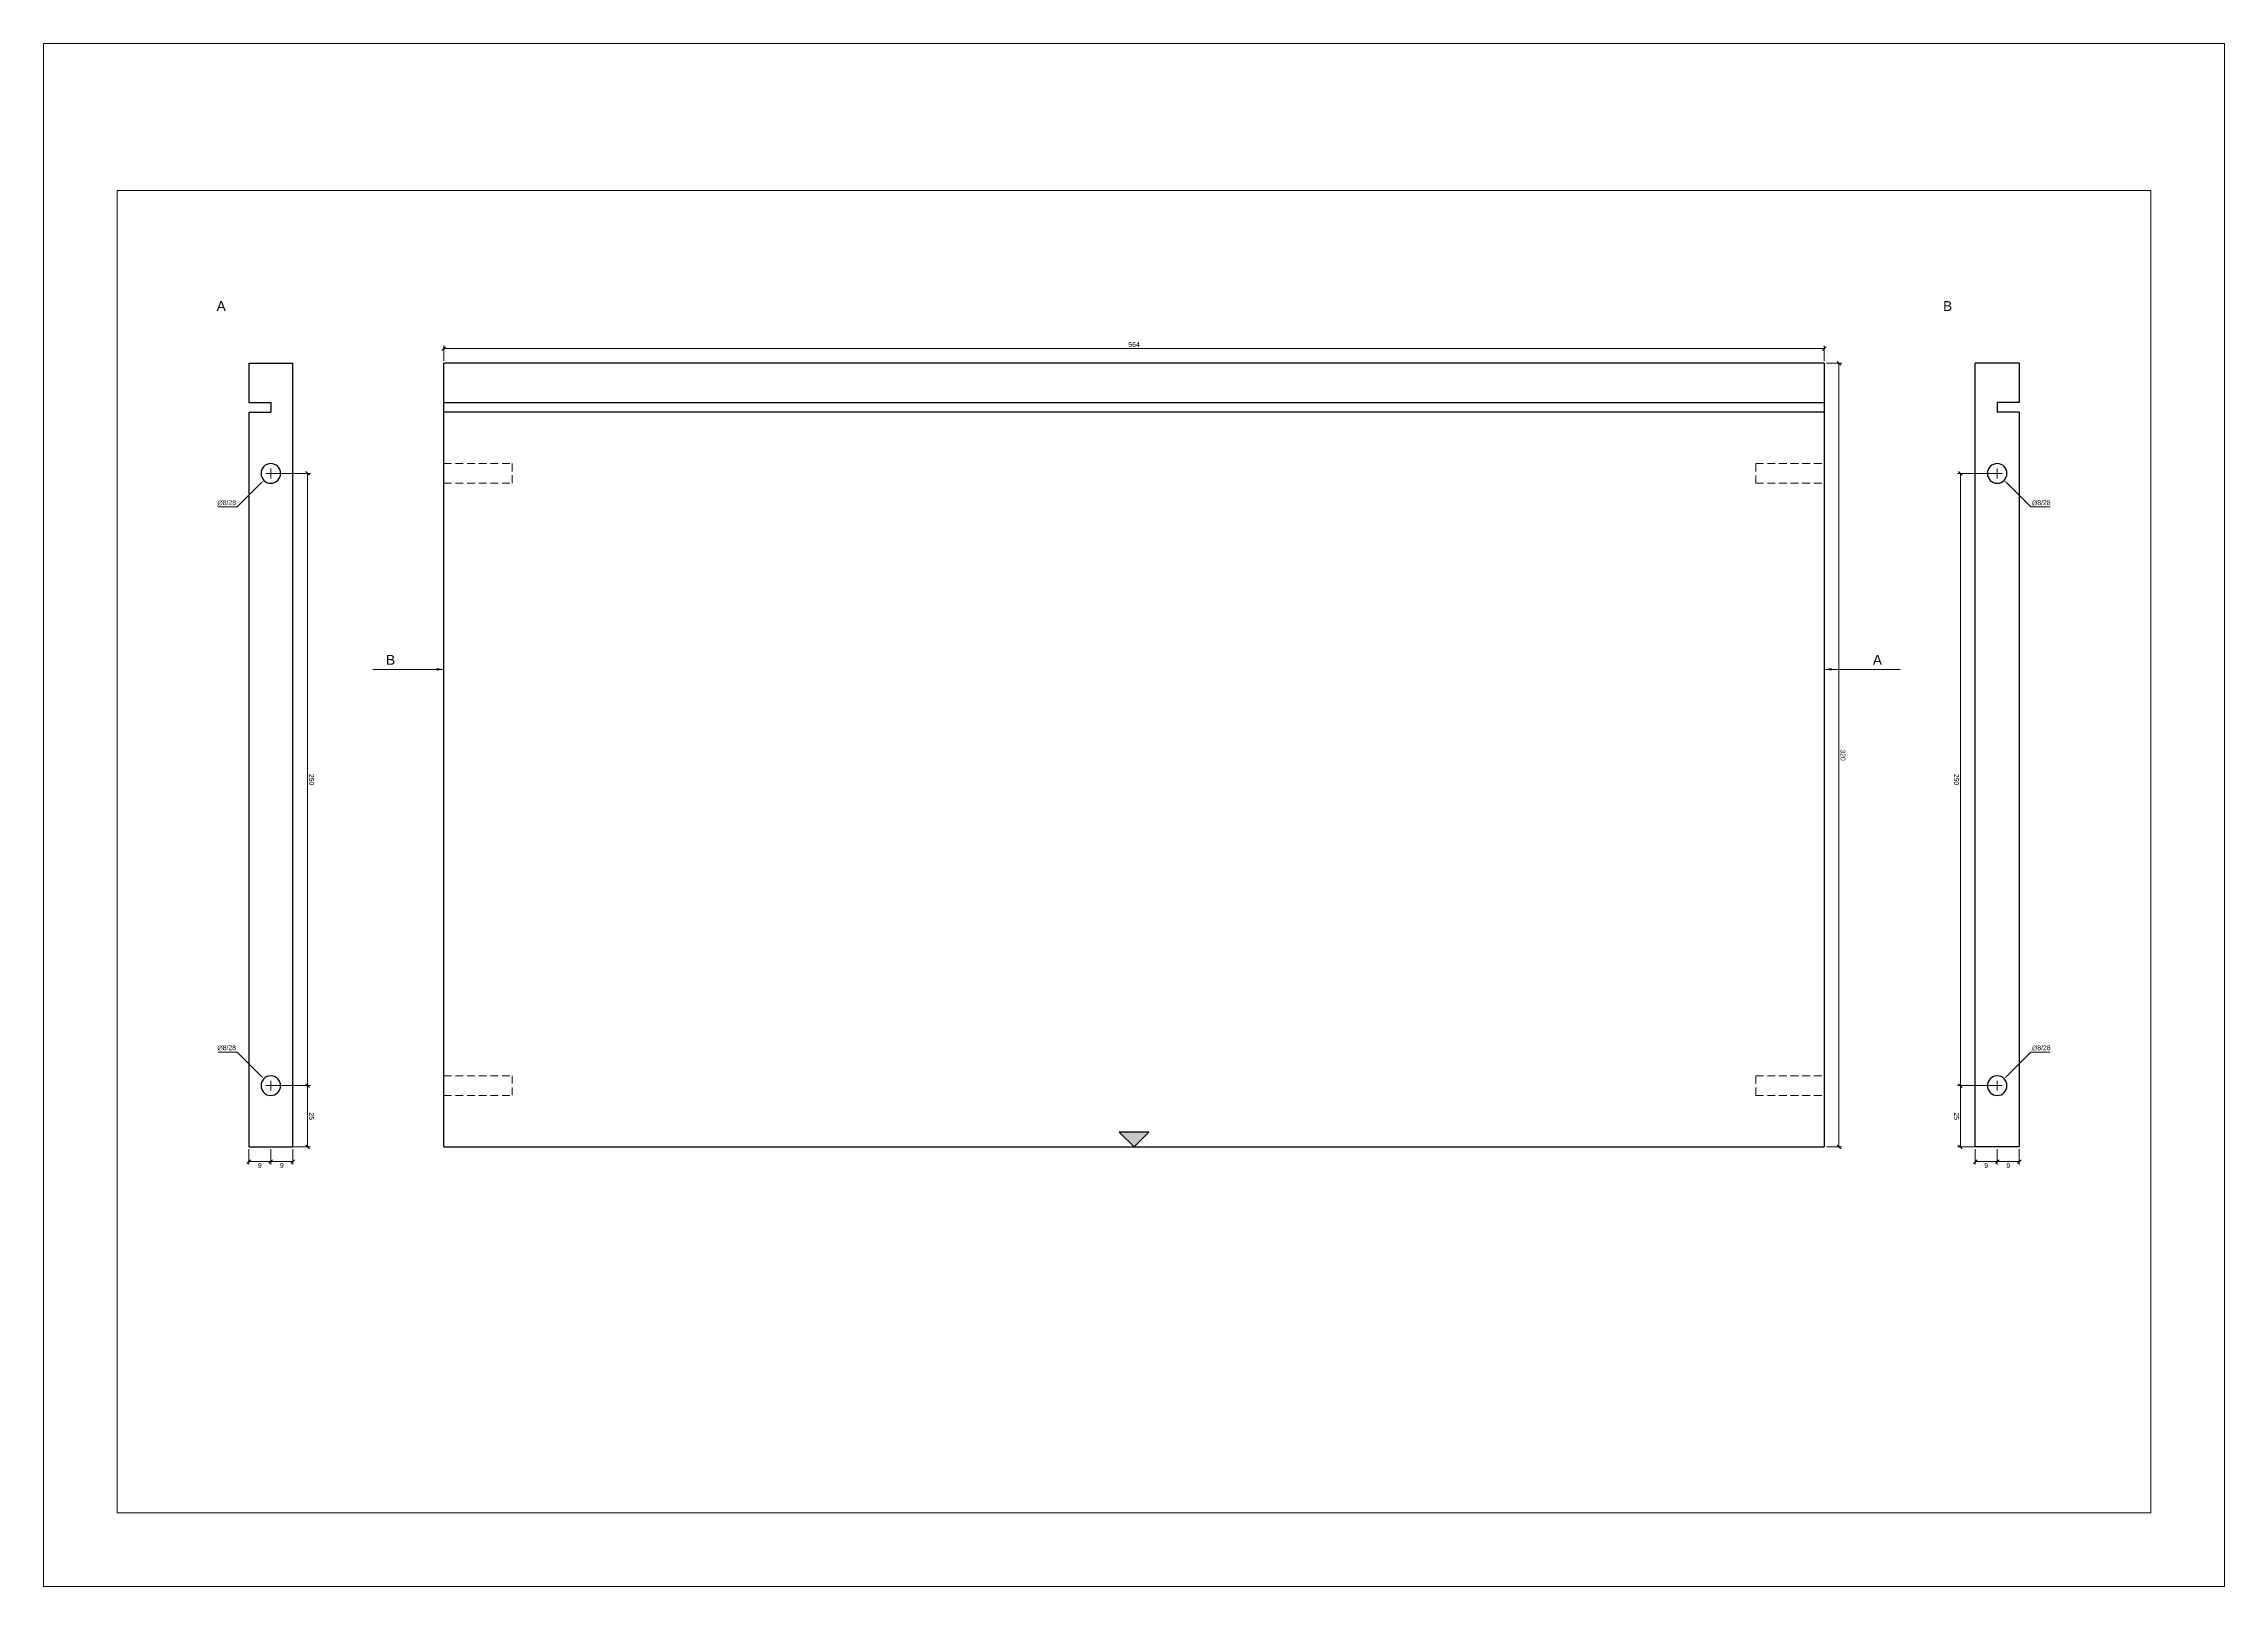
# Paper-space layout 'Cabinet base2' of a CAD drawing. Header units: millimetres. Extents: x -2 to 889, y -2 to 628.
import ezdxf

# ---------------------------------------------------------------- set-up
doc = ezdxf.new("R2010")
doc.units = ezdxf.units.MM
doc.linetypes.add('HIDDEN2', pattern=[4.7625, 3.175, -1.5875])
doc.layers.get('0').update_dxf_attribs({"true_color": 0xc2c2ced6})
for name, color, linetype, true_color in [('New project_cabinet-001_Cabinet base_Machining group1_View from left', 1, 'Continuous', 0xc2ff0000), ('New project_cabinet-001_Cabinet base_Machining group1_View from right', 1, 'Continuous', 0xc2ff0000), ('New project_cabinet-001_Cabinet base_Machining group_View from left', 1, 'Continuous', 0xc2ff0000), ('New project_cabinet-001_Cabinet base_Machining group_View from right', 1, 'Continuous', 0xc2ff0000), ('New project_cabinet-001_Cabinet base_View from above', 1, 'Continuous', 0xc2ff0000), ('New project_cabinet-001_Cabinet base_View from left', 1, 'Continuous', 0xc2ff0000), ('New project_cabinet-001_Cabinet base_View from right', 1, 'Continuous', 0xc2ff0000)]:
    doc.layers.add(name, color=color, linetype=linetype, true_color=true_color)
doc.layers.add('TitleBlock', color=7, linetype='Continuous')
doc.styles.add('Blum_Dimension', font='arial.ttf', dxfattribs={"height": 2})
doc.styles.add('Blum_ViewInfo', font='arial.ttf', dxfattribs={"height": 4})
doc.dimstyles.new('Blum_Default', dxfattribs={"dimtxt": 2, "dimasz": 1.5, "dimexe": 1.25, "dimexo": 1, "dimtad": 1, "dimtxsty": 'Blum_Dimension', "dimblk": 'OBLIQUE', "dimcen": 2, "dimadec": 0, "dimazin": 2, "dimtfac": 1, "dimtix": 1, "dimtmove": 0, "dimatfit": 3, "dimfxl": 1, "dimlwd": 5, "dimlwe": 5, "dimarcsym": 0})
doc.dimstyles.new('Blum_Default$4', dxfattribs={"dimtxt": 2, "dimasz": 1.5, "dimexe": 1.25, "dimexo": 1, "dimtad": 1, "dimtih": 1, "dimtoh": 1, "dimtxsty": 'Blum_Dimension', "dimblk1": 'OBLIQUE', "dimsah": 1, "dimcen": 2, "dimadec": 0, "dimazin": 2, "dimtfac": 1, "dimtofl": 0, "dimtmove": 0, "dimatfit": 3, "dimfxl": 1, "dimlwd": 5, "dimlwe": 5, "dimarcsym": 0})
doc.dimstyles.new('Blum_ViewInfo', dxfattribs={"dimtxt": 4, "dimasz": 3, "dimexe": 1.25, "dimexo": 1, "dimtad": 1, "dimtxsty": 'Blum_ViewInfo', "dimblk": 'OBLIQUE', "dimcen": 0.09, "dimadec": 0, "dimazin": 2, "dimtfac": 1, "dimtofl": 0, "dimtmove": 0, "dimatfit": 2, "dimfxl": 1, "dimlwd": 20, "dimlwe": 20, "dimarcsym": 0})

# ---------------------------------------------------------------- blocks, each defined once
blk = doc.blocks.new('TitleBlock_Cabinet base2')
at = {"layer": 'TitleBlock', "lineweight": 0}
for points in [[(-0.79, -0.79, 0), (-0.79, 209.21, 0), (296.21, 209.21, 0), (296.21, -0.79, 0)], [(9.21, 9.21, 0), (9.21, 189.21, 0), (286.21, 189.21, 0), (286.21, 9.21, 0)]]:
    blk.add_polyline3d(points, close=True, dxfattribs=at)
blk = doc.blocks.new('_Oblique')
at = {"color": 0, "linetype": 'ByBlock', "lineweight": -2}
blk.add_line((-0.5, -0.5), (0.5, 0.5), dxfattribs=at)
blk = doc.blocks.new('*D82')
at = {"layer": 'Defpoints', "color": 0, "lineweight": 0}
for p in [(90.44, 202.1), (105.44, 202.1), (90.44, 177.1)]:
    blk.add_point(p, dxfattribs=at)
at = {"layer": 'New project_cabinet-001_Cabinet base_View from right', "color": 0, "lineweight": 5}
for p, q in [((91.44, 202.1), (106.69, 202.1)), ((105.44, 177.1), (105.44, 202.1)), ((91.44, 177.1), (106.69, 177.1))]:
    blk.add_line(p, q, dxfattribs=at)
at = {"layer": 'New project_cabinet-001_Cabinet base_View from right', "color": 0, "lineweight": 5, "xscale": 1.5, "yscale": 1.5, "zscale": 1.5}
for p, rotation in [((105.44, 202.1), 90), ((105.44, 177.1), 270)]:
    blk.add_blockref('_Oblique', p, dxfattribs=dict(at, rotation=rotation))
at = {"layer": 'New project_cabinet-001_Cabinet base_View from right', "color": 0, "lineweight": 0, "insert": (107.08, 189.6), "char_height": 2, "attachment_point": 5, "rotation": 270, "style": 'Blum_Dimension'}
blk.add_mtext('25', dxfattribs=at)
blk = doc.blocks.new('*D85')
at = {"layer": 'Defpoints', "color": 0, "lineweight": 0}
for p in [(90.44, 452.1), (105.44, 452.1), (90.44, 202.1)]:
    blk.add_point(p, dxfattribs=at)
at = {"layer": 'New project_cabinet-001_Cabinet base_View from right', "color": 0, "lineweight": 5}
for p, q in [((91.44, 452.1), (106.69, 452.1)), ((105.44, 202.1), (105.44, 452.1)), ((91.44, 202.1), (106.69, 202.1))]:
    blk.add_line(p, q, dxfattribs=at)
at = {"layer": 'New project_cabinet-001_Cabinet base_View from right', "color": 0, "lineweight": 5, "xscale": 1.5, "yscale": 1.5, "zscale": 1.5}
for p, rotation in [((105.44, 452.1), 90), ((105.44, 202.1), 270)]:
    blk.add_blockref('_Oblique', p, dxfattribs=dict(at, rotation=rotation))
at = {"layer": 'New project_cabinet-001_Cabinet base_View from right', "color": 0, "lineweight": 0, "insert": (107.08, 327.1), "char_height": 2, "attachment_point": 5, "rotation": 270, "style": 'Blum_Dimension'}
blk.add_mtext('250', dxfattribs=at)
blk = doc.blocks.new('*D88')
at = {"layer": 'Defpoints', "color": 0, "lineweight": 0}
for p in [(81.44, 177.1), (90.44, 177.1), (90.44, 171.1)]:
    blk.add_point(p, dxfattribs=at)
at = {"layer": 'New project_cabinet-001_Cabinet base_View from right', "color": 0, "lineweight": 5}
for p, q in [((81.44, 176.1), (81.44, 169.85)), ((81.44, 171.1), (90.44, 171.1)), ((90.44, 176.1), (90.44, 169.85))]:
    blk.add_line(p, q, dxfattribs=at)
at = {"layer": 'New project_cabinet-001_Cabinet base_View from right', "color": 0, "lineweight": 5, "xscale": 1.5, "yscale": 1.5, "zscale": 1.5, "rotation": 180}
blk.add_blockref('_Oblique', (81.44, 171.1), dxfattribs=at)
at = {"layer": 'New project_cabinet-001_Cabinet base_View from right', "color": 0, "lineweight": 5, "xscale": 1.5, "yscale": 1.5, "zscale": 1.5}
blk.add_blockref('_Oblique', (90.44, 171.1), dxfattribs=at)
at = {"layer": 'New project_cabinet-001_Cabinet base_View from right', "color": 0, "lineweight": 0, "insert": (85.94, 169.45), "char_height": 2, "attachment_point": 5, "style": 'Blum_Dimension'}
blk.add_mtext('9', dxfattribs=at)
blk = doc.blocks.new('*D91')
at = {"layer": 'Defpoints', "color": 0, "lineweight": 0}
for p in [(90.44, 177.1), (99.44, 177.1), (99.44, 171.1)]:
    blk.add_point(p, dxfattribs=at)
at = {"layer": 'New project_cabinet-001_Cabinet base_View from right', "color": 0, "lineweight": 5}
for p, q in [((90.44, 176.1), (90.44, 169.85)), ((90.44, 171.1), (99.44, 171.1)), ((99.44, 176.1), (99.44, 169.85))]:
    blk.add_line(p, q, dxfattribs=at)
at = {"layer": 'New project_cabinet-001_Cabinet base_View from right', "color": 0, "lineweight": 5, "xscale": 1.5, "yscale": 1.5, "zscale": 1.5, "rotation": 180}
blk.add_blockref('_Oblique', (90.44, 171.1), dxfattribs=at)
at = {"layer": 'New project_cabinet-001_Cabinet base_View from right', "color": 0, "lineweight": 5, "xscale": 1.5, "yscale": 1.5, "zscale": 1.5}
blk.add_blockref('_Oblique', (99.44, 171.1), dxfattribs=at)
at = {"layer": 'New project_cabinet-001_Cabinet base_View from right', "color": 0, "lineweight": 0, "insert": (94.94, 169.45), "char_height": 2, "attachment_point": 5, "style": 'Blum_Dimension'}
blk.add_mtext('9', dxfattribs=at)
blk = doc.blocks.new('*D94')
at = {"layer": 'Defpoints', "color": 0, "lineweight": 0}
for p in [(87.61, 204.93), (93.26, 199.27)]:
    blk.add_point(p, dxfattribs=at)
at = {"layer": 'New project_cabinet-001_Cabinet base_Machining group_View from right', "color": 0, "lineweight": 5}
for p, q in [((68.74, 215.8), (76.74, 215.8)), ((76.74, 215.8), (86.55, 205.99)), ((88.44, 202.1), (92.44, 202.1)), ((90.44, 200.1), (90.44, 204.1))]:
    blk.add_line(p, q, dxfattribs=at)
at = {"layer": 'New project_cabinet-001_Cabinet base_Machining group_View from right', "color": 0, "lineweight": 0}
blk.add_solid([(86.72, 206.16), (86.37, 205.81), (87.61, 204.93)], dxfattribs=at)
at = {"layer": 'New project_cabinet-001_Cabinet base_Machining group_View from right', "color": 0, "lineweight": 0, "insert": (72.42, 217.5), "char_height": 2, "attachment_point": 5, "style": 'Blum_Dimension'}
blk.add_mtext('∅8/28', dxfattribs=at)
blk = doc.blocks.new('*D97')
at = {"layer": 'Defpoints', "color": 0, "lineweight": 0}
for p in [(93.26, 454.93), (87.61, 449.27)]:
    blk.add_point(p, dxfattribs=at)
at = {"layer": 'New project_cabinet-001_Cabinet base_Machining group1_View from right', "color": 0, "lineweight": 5}
for p, q in [((76.74, 438.4), (86.55, 448.21)), ((88.44, 452.1), (92.44, 452.1)), ((90.44, 450.1), (90.44, 454.1)), ((68.74, 438.4), (76.74, 438.4))]:
    blk.add_line(p, q, dxfattribs=at)
at = {"layer": 'New project_cabinet-001_Cabinet base_Machining group1_View from right', "color": 0, "lineweight": 0}
blk.add_solid([(86.37, 448.38), (86.72, 448.03), (87.61, 449.27)], dxfattribs=at)
at = {"layer": 'New project_cabinet-001_Cabinet base_Machining group1_View from right', "color": 0, "lineweight": 0, "insert": (72.42, 440.1), "char_height": 2, "attachment_point": 5, "style": 'Blum_Dimension'}
blk.add_mtext('∅8/28', dxfattribs=at)
blk = doc.blocks.new('*D100')
at = {"layer": 'Defpoints', "color": 0, "lineweight": 0}
for p in [(780.8, 202.1), (795.8, 202.1), (795.8, 177.1)]:
    blk.add_point(p, dxfattribs=at)
at = {"layer": 'New project_cabinet-001_Cabinet base_View from left', "color": 0, "lineweight": 5}
for p, q in [((794.8, 202.1), (779.55, 202.1)), ((780.8, 177.1), (780.8, 202.1)), ((794.8, 177.1), (779.55, 177.1))]:
    blk.add_line(p, q, dxfattribs=at)
at = {"layer": 'New project_cabinet-001_Cabinet base_View from left', "color": 0, "lineweight": 5, "xscale": 1.5, "yscale": 1.5, "zscale": 1.5}
for p, rotation in [((780.8, 202.1), 90), ((780.8, 177.1), 270)]:
    blk.add_blockref('_Oblique', p, dxfattribs=dict(at, rotation=rotation))
at = {"layer": 'New project_cabinet-001_Cabinet base_View from left', "color": 0, "lineweight": 0, "insert": (779.15, 189.6), "char_height": 2, "attachment_point": 5, "rotation": 270, "style": 'Blum_Dimension'}
blk.add_mtext('25', dxfattribs=at)
blk = doc.blocks.new('*D103')
at = {"layer": 'Defpoints', "color": 0, "lineweight": 0}
for p in [(780.8, 452.1), (795.8, 452.1), (795.8, 202.1)]:
    blk.add_point(p, dxfattribs=at)
at = {"layer": 'New project_cabinet-001_Cabinet base_View from left', "color": 0, "lineweight": 5}
for p, q in [((794.8, 452.1), (779.55, 452.1)), ((780.8, 202.1), (780.8, 452.1)), ((794.8, 202.1), (779.55, 202.1))]:
    blk.add_line(p, q, dxfattribs=at)
at = {"layer": 'New project_cabinet-001_Cabinet base_View from left', "color": 0, "lineweight": 5, "xscale": 1.5, "yscale": 1.5, "zscale": 1.5}
for p, rotation in [((780.8, 452.1), 90), ((780.8, 202.1), 270)]:
    blk.add_blockref('_Oblique', p, dxfattribs=dict(at, rotation=rotation))
at = {"layer": 'New project_cabinet-001_Cabinet base_View from left', "color": 0, "lineweight": 0, "insert": (779.15, 327.1), "char_height": 2, "attachment_point": 5, "rotation": 270, "style": 'Blum_Dimension'}
blk.add_mtext('250', dxfattribs=at)
blk = doc.blocks.new('*D106')
at = {"layer": 'Defpoints', "color": 0, "lineweight": 0}
for p in [(786.8, 177.1), (795.8, 177.1), (795.8, 171.1)]:
    blk.add_point(p, dxfattribs=at)
at = {"layer": 'New project_cabinet-001_Cabinet base_View from left', "color": 0, "lineweight": 5}
for p, q in [((786.8, 176.1), (786.8, 169.85)), ((786.8, 171.1), (795.8, 171.1)), ((795.8, 176.1), (795.8, 169.85))]:
    blk.add_line(p, q, dxfattribs=at)
at = {"layer": 'New project_cabinet-001_Cabinet base_View from left', "color": 0, "lineweight": 5, "xscale": 1.5, "yscale": 1.5, "zscale": 1.5, "rotation": 180}
blk.add_blockref('_Oblique', (786.8, 171.1), dxfattribs=at)
at = {"layer": 'New project_cabinet-001_Cabinet base_View from left', "color": 0, "lineweight": 5, "xscale": 1.5, "yscale": 1.5, "zscale": 1.5}
blk.add_blockref('_Oblique', (795.8, 171.1), dxfattribs=at)
at = {"layer": 'New project_cabinet-001_Cabinet base_View from left', "color": 0, "lineweight": 0, "insert": (791.3, 169.45), "char_height": 2, "attachment_point": 5, "style": 'Blum_Dimension'}
blk.add_mtext('9', dxfattribs=at)
blk = doc.blocks.new('*D109')
at = {"layer": 'Defpoints', "color": 0, "lineweight": 0}
for p in [(795.8, 177.1), (804.8, 177.1), (804.8, 171.1)]:
    blk.add_point(p, dxfattribs=at)
at = {"layer": 'New project_cabinet-001_Cabinet base_View from left', "color": 0, "lineweight": 5}
for p, q in [((795.8, 176.1), (795.8, 169.85)), ((795.8, 171.1), (804.8, 171.1)), ((804.8, 176.1), (804.8, 169.85))]:
    blk.add_line(p, q, dxfattribs=at)
at = {"layer": 'New project_cabinet-001_Cabinet base_View from left', "color": 0, "lineweight": 5, "xscale": 1.5, "yscale": 1.5, "zscale": 1.5, "rotation": 180}
blk.add_blockref('_Oblique', (795.8, 171.1), dxfattribs=at)
at = {"layer": 'New project_cabinet-001_Cabinet base_View from left', "color": 0, "lineweight": 5, "xscale": 1.5, "yscale": 1.5, "zscale": 1.5}
blk.add_blockref('_Oblique', (804.8, 171.1), dxfattribs=at)
at = {"layer": 'New project_cabinet-001_Cabinet base_View from left', "color": 0, "lineweight": 0, "insert": (800.3, 169.45), "char_height": 2, "attachment_point": 5, "style": 'Blum_Dimension'}
blk.add_mtext('9', dxfattribs=at)
blk = doc.blocks.new('*D112')
at = {"layer": 'Defpoints', "color": 0, "lineweight": 0}
for p in [(792.97, 199.27), (798.63, 204.93)]:
    blk.add_point(p, dxfattribs=at)
at = {"layer": 'New project_cabinet-001_Cabinet base_Machining group_View from left', "color": 0, "lineweight": 5}
for p, q in [((809.5, 215.8), (799.69, 205.99)), ((817.5, 215.8), (809.5, 215.8)), ((793.8, 202.1), (797.8, 202.1)), ((795.8, 200.1), (795.8, 204.1))]:
    blk.add_line(p, q, dxfattribs=at)
at = {"layer": 'New project_cabinet-001_Cabinet base_Machining group_View from left', "color": 0, "lineweight": 0}
blk.add_solid([(799.51, 206.16), (799.87, 205.81), (798.63, 204.93)], dxfattribs=at)
at = {"layer": 'New project_cabinet-001_Cabinet base_Machining group_View from left', "color": 0, "lineweight": 0, "insert": (813.81, 217.5), "char_height": 2, "attachment_point": 5, "style": 'Blum_Dimension'}
blk.add_mtext('∅8/28', dxfattribs=at)
blk = doc.blocks.new('*D115')
at = {"layer": 'Defpoints', "color": 0, "lineweight": 0}
for p in [(792.97, 454.93), (798.63, 449.27)]:
    blk.add_point(p, dxfattribs=at)
at = {"layer": 'New project_cabinet-001_Cabinet base_Machining group1_View from left', "color": 0, "lineweight": 5}
for p, q in [((793.8, 452.1), (797.8, 452.1)), ((795.8, 450.1), (795.8, 454.1)), ((809.5, 438.4), (799.69, 448.21)), ((817.5, 438.4), (809.5, 438.4))]:
    blk.add_line(p, q, dxfattribs=at)
at = {"layer": 'New project_cabinet-001_Cabinet base_Machining group1_View from left', "color": 0, "lineweight": 0}
blk.add_solid([(799.87, 448.38), (799.51, 448.03), (798.63, 449.27)], dxfattribs=at)
at = {"layer": 'New project_cabinet-001_Cabinet base_Machining group1_View from left', "color": 0, "lineweight": 0, "insert": (813.81, 440.1), "char_height": 2, "attachment_point": 5, "style": 'Blum_Dimension'}
blk.add_mtext('∅8/28', dxfattribs=at)
blk = doc.blocks.new('Blum_Trinagle_Filled')
h = blk.add_hatch(color=256)
h.dxf.hatch_style = 1
h.paths.add_polyline_path([(2, 2), (-2, 2), (0, 0)])
blk.add_lwpolyline([(0, 0), (2, 2), (-2, 2)], close=True)
blk = doc.blocks.new('*D118')
at = {"layer": 'Defpoints', "color": 0, "lineweight": 0}
for p in [(725.12, 503.1), (161.12, 497.1), (725.12, 497.1)]:
    blk.add_point(p, dxfattribs=at)
at = {"layer": 'New project_cabinet-001_Cabinet base_View from above', "color": 0, "lineweight": 5}
for p, q in [((161.12, 498.1), (161.12, 504.35)), ((161.12, 503.1), (725.12, 503.1)), ((725.12, 498.1), (725.12, 504.35))]:
    blk.add_line(p, q, dxfattribs=at)
at = {"layer": 'New project_cabinet-001_Cabinet base_View from above', "color": 0, "lineweight": 5, "xscale": 1.5, "yscale": 1.5, "zscale": 1.5, "rotation": 180}
blk.add_blockref('_Oblique', (161.12, 503.1), dxfattribs=at)
at = {"layer": 'New project_cabinet-001_Cabinet base_View from above', "color": 0, "lineweight": 5, "xscale": 1.5, "yscale": 1.5, "zscale": 1.5}
blk.add_blockref('_Oblique', (725.12, 503.1), dxfattribs=at)
at = {"layer": 'New project_cabinet-001_Cabinet base_View from above', "color": 0, "lineweight": 0, "insert": (443.12, 504.74), "char_height": 2, "attachment_point": 5, "style": 'Blum_Dimension'}
blk.add_mtext('564', dxfattribs=at)
blk = doc.blocks.new('*D121')
at = {"layer": 'Defpoints', "color": 0, "lineweight": 0}
for p in [(725.12, 497.1), (731.12, 497.1), (725.12, 177.1)]:
    blk.add_point(p, dxfattribs=at)
at = {"layer": 'New project_cabinet-001_Cabinet base_View from above', "color": 0, "lineweight": 5}
for p, q in [((726.12, 497.1), (732.37, 497.1)), ((731.12, 177.1), (731.12, 497.1)), ((726.12, 177.1), (732.37, 177.1))]:
    blk.add_line(p, q, dxfattribs=at)
at = {"layer": 'New project_cabinet-001_Cabinet base_View from above', "color": 0, "lineweight": 5, "xscale": 1.5, "yscale": 1.5, "zscale": 1.5}
for p, rotation in [((731.12, 497.1), 90), ((731.12, 177.1), 270)]:
    blk.add_blockref('_Oblique', p, dxfattribs=dict(at, rotation=rotation))
at = {"layer": 'New project_cabinet-001_Cabinet base_View from above', "color": 0, "lineweight": 0, "insert": (732.77, 337.1), "char_height": 2, "attachment_point": 5, "rotation": 270, "style": 'Blum_Dimension'}
blk.add_mtext('320', dxfattribs=at)

psp = doc.layouts.new('Cabinet base2')

# ---------------------------------------------------------------- linework, layer by layer
at = {"linetype": 'Continuous', "lineweight": 30}
for p, q in [((81.436, 497.097), (81.436, 481.097)), ((81.436, 497.097), (99.436, 497.097)), ((99.436, 177.097), (99.436, 497.097)), ((161.119, 481.097), (161.119, 497.097)), ((725.119, 497.097), (161.119, 497.097)), ((725.119, 497.097), (725.119, 481.097)), ((804.801, 497.097), (786.801, 497.097)), ((786.801, 177.097), (786.801, 497.097)), ((804.801, 497.097), (804.801, 481.097)), ((81.436, 481.097), (90.436, 481.097)), ((81.436, 477.097), (90.436, 477.097)), ((81.436, 477.097), (81.436, 177.097)), ((90.436, 481.097), (90.436, 477.097)), ((161.119, 481.097), (725.119, 481.097)), ((161.119, 477.097), (161.119, 481.097)), ((725.119, 477.097), (161.119, 477.097)), ((161.119, 456.097), (161.119, 477.097)), ((725.119, 481.097), (725.119, 477.097)), ((725.119, 477.097), (725.119, 456.097)), ((795.801, 481.097), (795.801, 477.097)), ((804.801, 481.097), (795.801, 481.097)), ((804.801, 477.097), (795.801, 477.097)), ((804.801, 477.097), (804.801, 177.097)), ((161.119, 448.097), (161.119, 456.097)), ((725.119, 456.097), (725.119, 448.097)), ((161.119, 206.097), (161.119, 448.097)), ((725.119, 448.097), (725.119, 206.097)), ((161.119, 198.097), (161.119, 206.097)), ((725.119, 206.097), (725.119, 198.097)), ((161.119, 177.097), (161.119, 198.097)), ((725.119, 198.097), (725.119, 177.097)), ((81.436, 177.097), (99.436, 177.097)), ((161.119, 177.097), (725.119, 177.097)), ((804.801, 177.097), (786.801, 177.097))]:
    psp.add_line(p, q, dxfattribs=at)
at = {"linetype": 'HIDDEN2', "lineweight": 5}
for p, q in [((161.119, 456.097), (189.119, 456.097)), ((189.119, 456.097), (189.119, 448.097)), ((697.119, 448.097), (697.119, 456.097)), ((697.119, 456.097), (725.119, 456.097)), ((161.119, 448.097), (189.119, 448.097)), ((697.119, 448.097), (725.119, 448.097)), ((161.119, 206.097), (189.119, 206.097)), ((189.119, 206.097), (189.119, 198.097)), ((697.119, 198.097), (697.119, 206.097)), ((697.119, 206.097), (725.119, 206.097)), ((161.119, 198.097), (189.119, 198.097)), ((697.119, 198.097), (725.119, 198.097))]:
    psp.add_line(p, q, dxfattribs=at)
at = {"linetype": 'Continuous', "lineweight": 30, "extrusion": (0, 0, -1)}
for centre in [(-90.436, 452.097), (-795.801, 452.097), (-90.436, 202.097), (-795.801, 202.097)]:
    psp.add_circle(centre, 4, dxfattribs=at)

# ---------------------------------------------------------------- block references
at = {"lineweight": 0, "xscale": 3, "yscale": 3, "zscale": 3}
psp.add_blockref('TitleBlock_Cabinet base2', (0, 0), dxfattribs=at)
at = {"layer": 'New project_cabinet-001_Cabinet base_View from above', "lineweight": 0, "xscale": 3, "yscale": 3, "zscale": 3}
psp.add_blockref('Blum_Trinagle_Filled', (443.119, 177.097), dxfattribs=at)

# ---------------------------------------------------------------- texts
at = {"lineweight": 0, "char_height": 4, "style": 'Blum_ViewInfo'}
for s, insert, attachment_point in [('A', (68.311, 518.472), 7), ('B', (773.676, 518.472), 7), ('B', (141.244, 373.972), 9), ('A', (744.994, 373.972), 7)]:
    psp.add_mtext(s, dxfattribs=dict(at, insert=insert, attachment_point=attachment_point))

# ---------------------------------------------------------------- dimensions: what is measured, and where the dimension line sits
at = {"layer": 'New project_cabinet-001_Cabinet base_Machining group1_View from left', "lineweight": 0}
dim = psp.add_diameter_dim_2p(p1=(792.973, 454.925), p2=(798.63, 449.268), dimstyle='Blum_Default$4', override={"dimscale": 0, "dimpost": '/28'}, dxfattribs=at)
dim.commit()
dim.dimension.update_dxf_attribs({"geometry": '*D115', "text_midpoint": (813.814, 438.396), "dimtype": 163})
at = {"layer": 'New project_cabinet-001_Cabinet base_Machining group1_View from right', "lineweight": 0}
dim = psp.add_diameter_dim_2p(p1=(93.265, 454.925), p2=(87.608, 449.268), dimstyle='Blum_Default$4', override={"dimscale": 0, "dimpost": '/28'}, dxfattribs=at)
dim.commit()
dim.dimension.update_dxf_attribs({"geometry": '*D97', "text_midpoint": (72.424, 438.396), "dimtype": 163})
at = {"layer": 'New project_cabinet-001_Cabinet base_Machining group_View from left', "lineweight": 0}
dim = psp.add_diameter_dim_2p(p1=(792.973, 199.268), p2=(798.63, 204.925), dimstyle='Blum_Default$4', override={"dimscale": 0, "dimpost": '/28'}, dxfattribs=at)
dim.commit()
dim.dimension.update_dxf_attribs({"geometry": '*D112', "text_midpoint": (813.814, 215.797), "dimtype": 163})
at = {"layer": 'New project_cabinet-001_Cabinet base_Machining group_View from right', "lineweight": 0}
dim = psp.add_diameter_dim_2p(p1=(93.265, 199.268), p2=(87.608, 204.925), dimstyle='Blum_Default$4', override={"dimscale": 0, "dimpost": '/28'}, dxfattribs=at)
dim.commit()
dim.dimension.update_dxf_attribs({"geometry": '*D94', "text_midpoint": (72.424, 215.797), "dimtype": 163})
at = {"layer": 'New project_cabinet-001_Cabinet base_View from above', "lineweight": 0}
dim = psp.add_linear_dim(base=(725.119, 503.097), p1=(161.119, 497.097), p2=(725.119, 497.097), dimstyle='Blum_Default', override={"dimscale": 0}, dxfattribs=at)
dim.commit()
dim.dimension.update_dxf_attribs({"geometry": '*D118', "text_midpoint": (443.119, 504.743)})
dim = psp.add_linear_dim(base=(731.119, 497.097), p1=(725.119, 177.097), p2=(725.119, 497.097), angle=90, dimstyle='Blum_Default', override={"dimscale": 0}, dxfattribs=at)
dim.commit()
dim.dimension.update_dxf_attribs({"geometry": '*D121', "text_midpoint": (732.766, 337.097)})
at = {"layer": 'New project_cabinet-001_Cabinet base_View from left', "lineweight": 0}
for base, p1, p2, picture, middle in [((780.801, 452.097), (795.801, 202.097), (795.801, 452.097), '*D103', (779.155, 327.097)), ((780.801, 202.097), (795.801, 177.097), (795.801, 202.097), '*D100', (779.155, 189.597))]:
    dim = psp.add_linear_dim(base=base, p1=p1, p2=p2, angle=90, dimstyle='Blum_Default', override={"dimscale": 0, "dimtad": 4}, dxfattribs=at)
    dim.commit()
    dim.dimension.update_dxf_attribs({"geometry": picture, "text_midpoint": middle})
for base, p1, p2, picture, middle in [((795.801, 171.097), (786.801, 177.097), (795.801, 177.097), '*D106', (791.301, 169.45)), ((804.801, 171.097), (795.801, 177.097), (804.801, 177.097), '*D109', (800.301, 169.45))]:
    dim = psp.add_linear_dim(base=base, p1=p1, p2=p2, dimstyle='Blum_Default', override={"dimscale": 0, "dimtad": 4}, dxfattribs=at)
    dim.commit()
    dim.dimension.update_dxf_attribs({"geometry": picture, "text_midpoint": middle})
at = {"layer": 'New project_cabinet-001_Cabinet base_View from right', "lineweight": 0}
for base, p1, p2, picture, middle in [((105.436, 452.097), (90.436, 202.097), (90.436, 452.097), '*D85', (107.083, 327.097)), ((105.436, 202.097), (90.436, 177.097), (90.436, 202.097), '*D82', (107.083, 189.597))]:
    dim = psp.add_linear_dim(base=base, p1=p1, p2=p2, angle=90, dimstyle='Blum_Default', override={"dimscale": 0}, dxfattribs=at)
    dim.commit()
    dim.dimension.update_dxf_attribs({"geometry": picture, "text_midpoint": middle})
for base, p1, p2, picture, middle in [((90.436, 171.097), (81.436, 177.097), (90.436, 177.097), '*D88', (85.936, 169.45)), ((99.436, 171.097), (90.436, 177.097), (99.436, 177.097), '*D91', (94.936, 169.45))]:
    dim = psp.add_linear_dim(base=base, p1=p1, p2=p2, dimstyle='Blum_Default', override={"dimscale": 0, "dimtad": 4}, dxfattribs=at)
    dim.commit()
    dim.dimension.update_dxf_attribs({"geometry": picture, "text_midpoint": middle})

# ---------------------------------------------------------------- leaders
at = {"lineweight": 0}
for points in [[(161.119, 372.097), (132.182, 372.097)], [(725.119, 372.097), (756.2, 372.097)]]:
    psp.add_leader(points, dimstyle='Blum_ViewInfo', override={"dimscale": 0}, dxfattribs=at)

doc.saveas('drawing.dxf')
